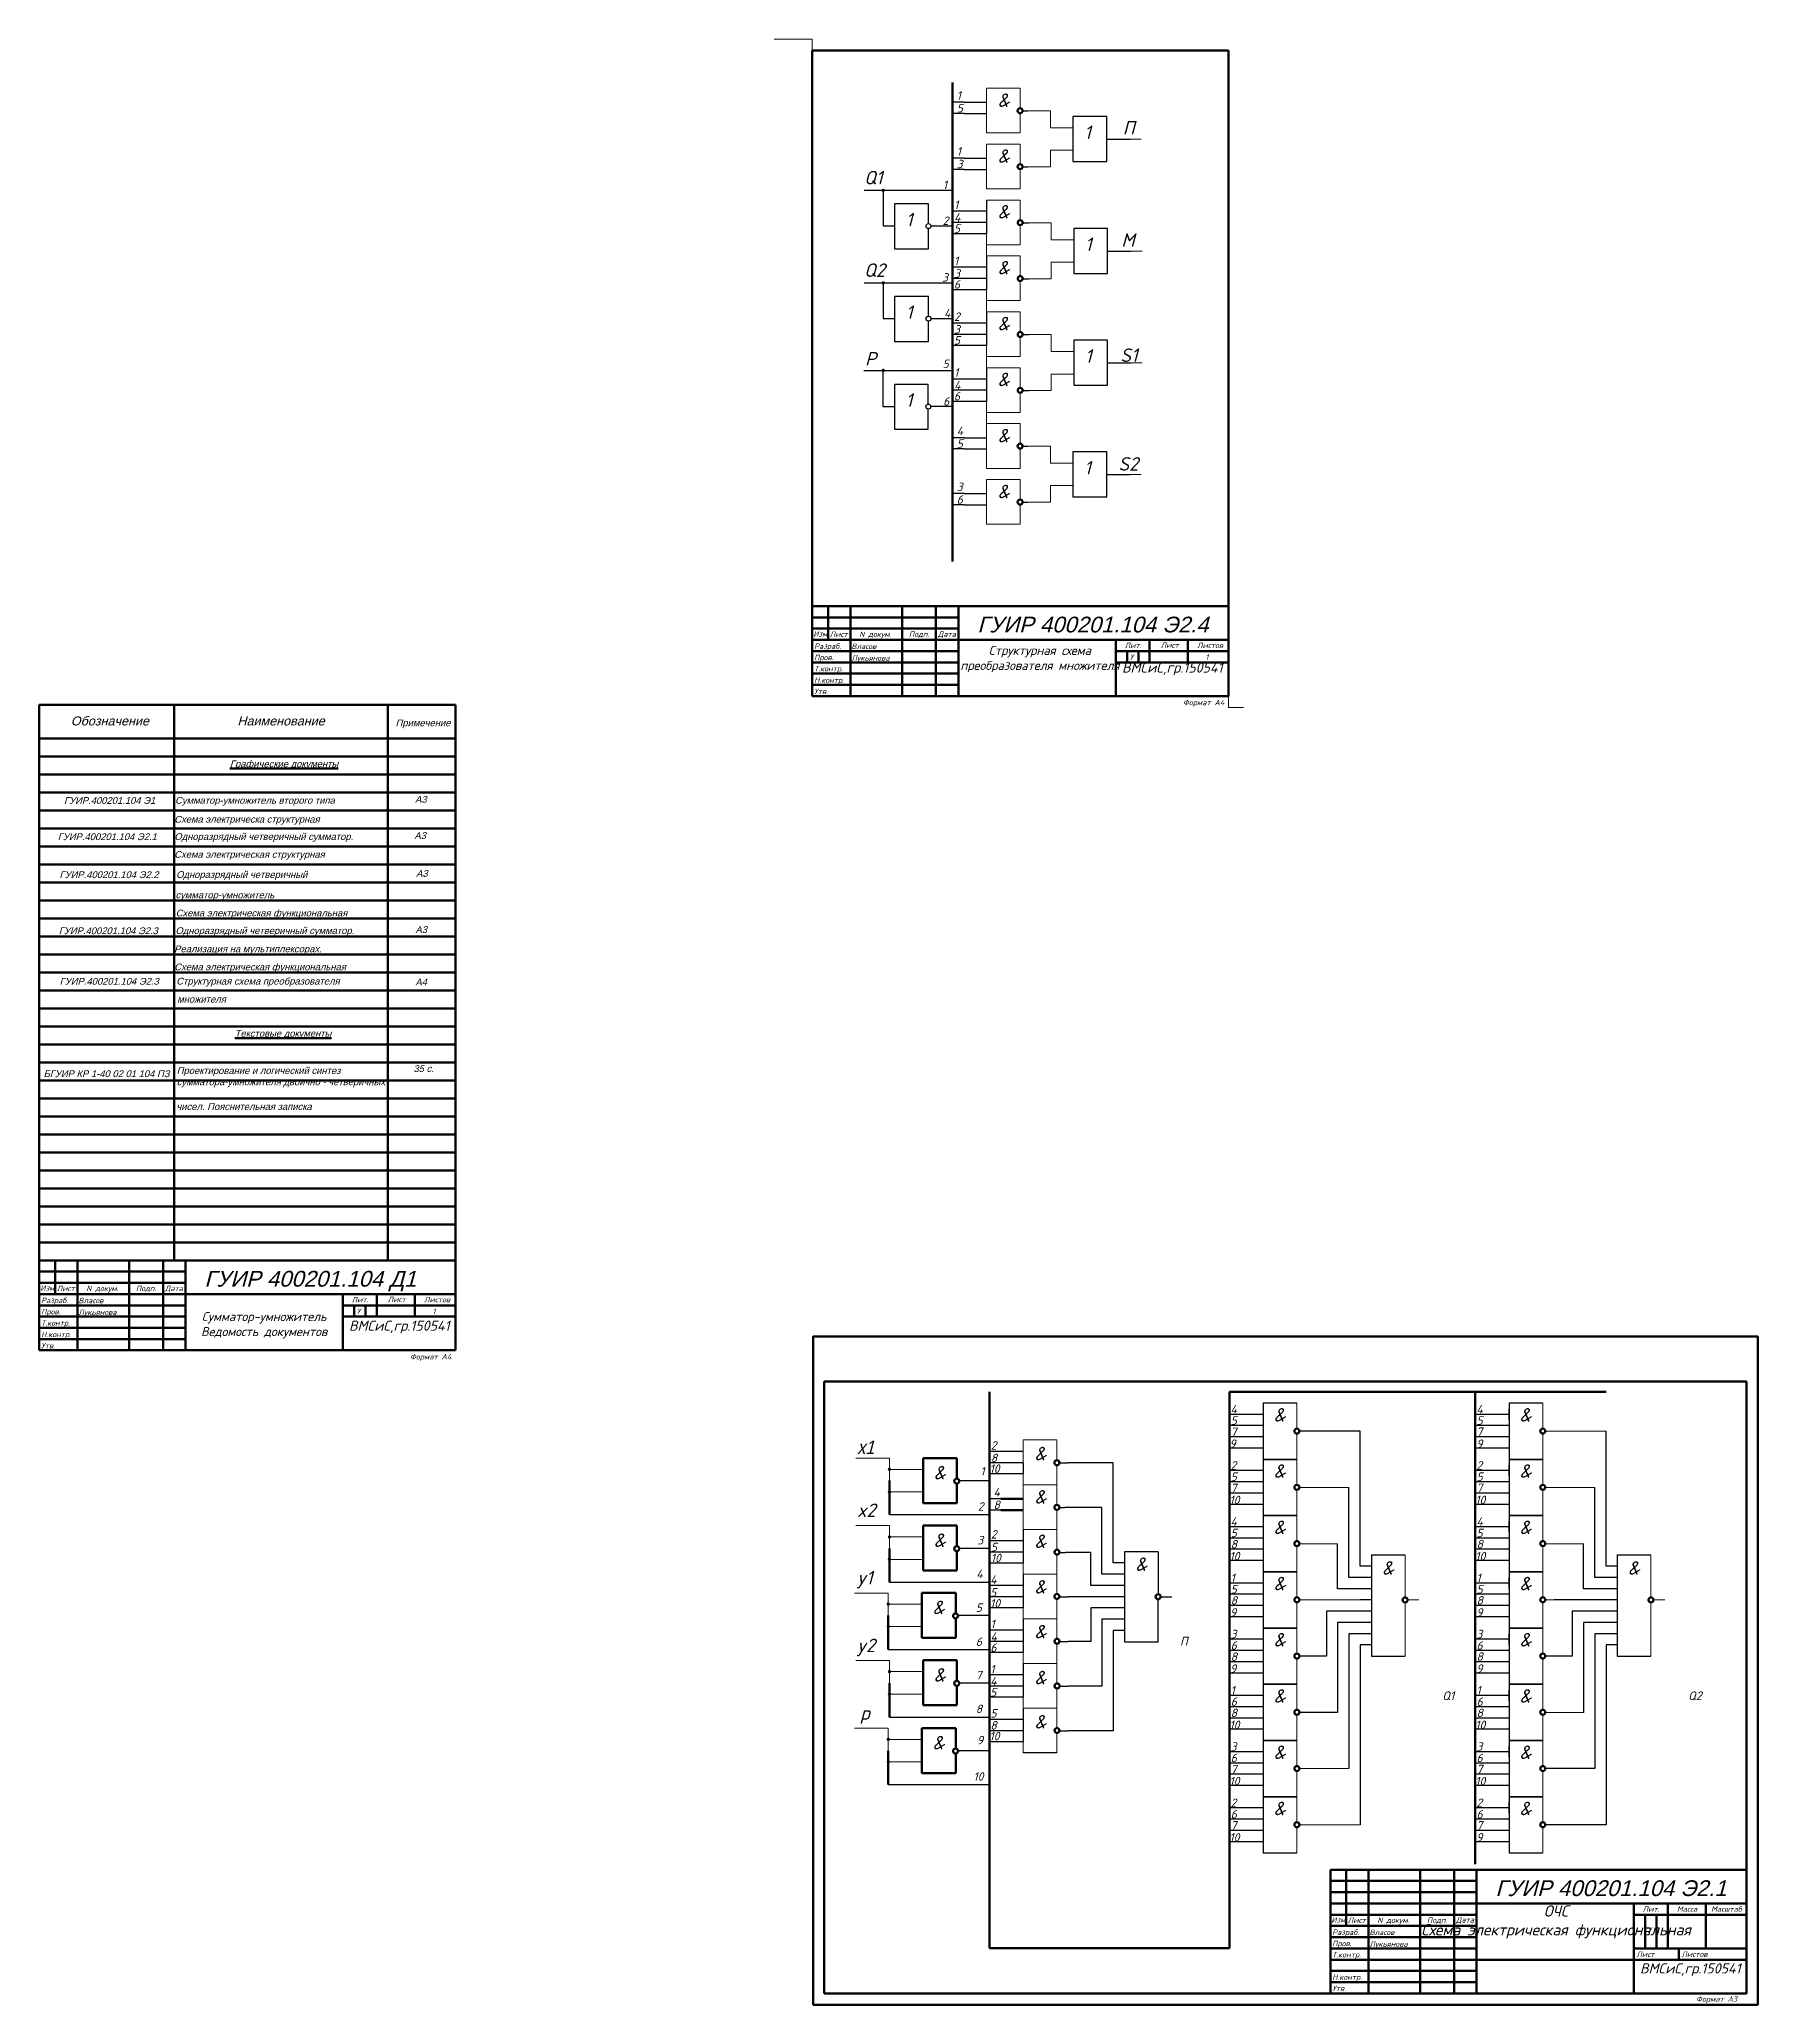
# Model space of a CAD drawing. Header units: millimetres. Extents: x -1147 to 900, y -260 to 949.
# Drawn here: x -1037 to -273, y 75 to 949 of the extents above; entities that cross this region are included whole.
import ezdxf
from ezdxf.enums import TextEntityAlignment as Align

# ---------------------------------------------------------------- set-up
doc = ezdxf.new("R2010")
doc.units = ezdxf.units.MM
doc.header["$LTSCALE"] = 0.5
doc.layers.get('0').update_dxf_attribs({"lineweight": 60})
doc.layers.add('3-размеры', color=6, linetype='Continuous')
doc.styles.get("Standard").update_dxf_attribs({"font": 'isocpeui.ttf', "width": 0.9})
doc.styles.add('ЕСКД_wwcade', font='wwcade.shx', dxfattribs={"width": 0.9, "oblique": 15})
doc.styles.add('чер', font='isocpeur.ttf', dxfattribs={"oblique": 15})

msp = doc.modelspace()

# ---------------------------------------------------------------- texts
at = {"color": 0, "linetype": 'ByBlock', "transparency": 33554551}
for s, height, p in [('5', 3.77, (-628.67, 916.07)), ('1', 3.77, (-628.67, 921.72)), ('&', 6, (-610.48, 918.49)), ('П', 6, (-554.83, 906.26)), ('1', 3.77, (-628.67, 896.86)), ('3', 3.77, (-628.67, 891.22)), ('&', 6, (-610.48, 893.63)), ('Q1', 6, (-669.85, 884.08)), ('1', 3.77, (-634.84, 881.98)), ('1', 3.77, (-629.85, 873.08)), ('&', 6, (-610.48, 868.89)), ('2', 3.77, (-634.9, 866.03)), ('5', 3.77, (-629.91, 862.58)), ('4', 3.77, (-629.85, 867.43)), ('M', 6, (-555.45, 856.3)), ('Q2', 6, (-669.85, 842.93)), ('1', 3.77, (-629.85, 848.22)), ('&', 6, (-610.48, 844.03)), ('3', 3.77, (-635.18, 840.82)), ('3', 3.77, (-629.85, 842.58)), ('6', 3.77, (-629.91, 837.72)), ('4', 3.77, (-634.31, 824.92)), ('2', 3.77, (-629.85, 823.37)), ('3', 3.77, (-629.85, 817.72)), ('&', 6, (-610.48, 819.18)), ('5', 3.77, (-629.91, 812.87)), ('P', 6, (-669.39, 803.54)), ('5', 3.77, (-634.96, 802.4)), ('S1', 6, (-555.93, 805.12)), ('4', 3.77, (-629.85, 792.87)), ('1', 3.77, (-629.85, 798.52)), ('&', 6, (-610.48, 794.33)), ('6', 3.77, (-634.7, 785.73)), ('6', 3.77, (-629.91, 788.02)), ('5', 3.77, (-628.67, 766.95)), ('4', 3.77, (-628.67, 772.6)), ('&', 6, (-610.48, 769.36)), ('S2', 6, (-556.77, 756.79)), ('3', 3.77, (-628.67, 747.74)), ('6', 3.77, (-628.67, 742.09)), ('&', 6, (-610.48, 744.51))]:
    msp.add_text(s, height=height, dxfattribs=at).set_placement(p)
at = {"color": 0, "linetype": 'ByBlock', "lineweight": -2, "transparency": 33554551}
for p in [(-571.99, 904.24), (-571.64, 854.45), (-571.64, 804.75), (-571.99, 755.12)]:
    msp.add_text('1', height=6, dxfattribs=at).set_placement(p)
at = {"color": 0, "lineweight": -2, "transparency": 33554551}
for p in [(-651.27, 865.4), (-651.27, 824.25), (-651.34, 785.16)]:
    msp.add_text('1', height=6, dxfattribs=at).set_placement(p)
at = {"color": 0, "linetype": 'ByBlock', "transparency": 33554551, "style": 'чер', "oblique": 15}
for s, p in [('Изм', (-692.44, 683.02)), ('Лист', (-685.15, 682.88)), ('Разраб.', (-692.07, 677.55)), ('Пров.', (-692.07, 672.55)), ('У', (-551.68, 672.79)), ('Листов', (-521.82, 677.89)), ('1', (-518.07, 672.73)), ('Н.контр.', (-692.07, 662.44)), ('Т.контр.', (-692.07, 667.55)), ('Утв.', (-692.07, 657.44)), ('Формат А4', (-528.05, 652.5)), ('Изм', (-1036.11, 392.16)), ('Лист', (-1028.81, 392.02)), ('Разраб.', (-1035.74, 386.69)), ('Листов', (-865.49, 387.04)), ('Пров.', (-1035.74, 381.69)), ('Т.контр.', (-1035.74, 376.69)), ('У', (-895.35, 381.93)), ('1', (-861.74, 381.87)), ('Утв.', (-1035.74, 366.58)), ('Н.контр.', (-1035.74, 371.58)), ('Формат А4', (-871.72, 361.64))]:
    msp.add_text(s, height=2.4, dxfattribs=at).set_placement(p)
for s, p in [('N докум.', (-664.85, 682.88)), ('Подп.', (-645.41, 682.88)), ('Дата', (-633.02, 682.9)), ('Лит.', (-550.29, 677.87)), ('N докум.', (-1008.52, 392.02)), ('Подп.', (-989.08, 392.02)), ('Дата', (-976.69, 392.04)), ('Лит.', (-893.96, 387.01))]:
    msp.add_text(s, height=2.4, dxfattribs=at).set_placement(p, align=Align.CENTER)
at = {"color": 0, "linetype": 'ByBlock', "lineweight": -2, "transparency": 33554551, "style": 'чер', "oblique": 15}
for s, p in [('Лукьянова', (-675.47, 672.3)), ('Власов', (-675.47, 677.51)), ('Власов', (-1019.14, 386.65)), ('Лукьянова', (-1019.14, 381.45))]:
    msp.add_text(s, height=2.4, dxfattribs=at).set_placement(p)
at = {"color": 0, "linetype": 'ByBlock', "lineweight": 60, "transparency": 33554551, "style": 'чер', "oblique": 15}
for p in [(-537.98, 678.01), (-881.65, 387.15)]:
    msp.add_text('Лист', height=2.4, dxfattribs=at).set_placement(p)
for s, height, p in [('4', 3.77, (-506.92, 337.66)), ('4', 3.77, (-397.61, 337.66)), ('5', 3.77, (-506.86, 332.62)), ('&', 6, (-487.78, 334.01)), ('5', 3.77, (-397.55, 332.62)), ('&', 6, (-378.47, 334.01)), ('2', 3.77, (-613.52, 321.54)), ('9', 3.77, (-507.42, 322.3)), ('7', 3.77, (-506.86, 327.62)), ('9', 3.77, (-397.66, 322.3)), ('7', 3.77, (-397.55, 327.66)), ('10', 3.767, (-614.07, 311.22)), ('8', 3.77, (-613.52, 315.98)), ('&', 6, (-594.12, 316.81)), ('2', 3.77, (-506.92, 312.66)), ('&', 6, (-487.78, 309.01)), ('2', 3.77, (-397.61, 312.66)), ('&', 6, (-378.47, 309.01)), ('1', 3.77, (-618.17, 310.07)), ('5', 3.77, (-506.86, 307.62)), ('7', 3.77, (-506.86, 302.62)), ('5', 3.77, (-397.55, 307.62)), ('7', 3.77, (-397.55, 302.66)), ('x2', 6, (-672.9, 291.6)), ('2', 3.77, (-619.29, 294.41)), ('4', 3.77, (-612.3, 300.79)), ('8', 3.77, (-612.3, 295.14)), ('&', 6, (-594.12, 297.55)), ('10', 3.767, (-507.42, 297.3)), ('10', 3.767, (-398.11, 297.3)), ('4', 3.77, (-506.92, 287.66)), ('&', 6, (-487.78, 284.01)), ('4', 3.77, (-397.61, 287.66)), ('&', 6, (-378.47, 284.01)), ('3', 3.77, (-619.51, 279.41)), ('2', 3.77, (-613.48, 282)), ('5', 3.77, (-613.48, 276.35)), ('&', 6, (-594.12, 277.81)), ('5', 3.77, (-506.86, 282.62)), ('8', 3.77, (-506.86, 277.62)), ('5', 3.77, (-397.55, 282.62)), ('8', 3.77, (-397.55, 277.66)), ('10', 3.767, (-613.54, 271.5)), ('&', 6, (-549.28, 267.62)), ('10', 3.767, (-507.42, 272.3)), ('&', 6, (-439.61, 265.94)), ('10', 3.767, (-398.11, 272.3)), ('&', 6, (-330.29, 265.94)), ('y1', 6, (-673.09, 261.65)), ('4', 3.77, (-619.96, 264.41)), ('4', 3.77, (-613.79, 261.85)), ('&', 6, (-594.12, 257.55)), ('1', 3.77, (-506.92, 262.66)), ('&', 6, (-487.78, 259.01)), ('1', 3.77, (-397.61, 262.66)), ('&', 6, (-378.47, 259.01)), ('5', 3.77, (-613.79, 256.2, 18.41)), ('10', 3.767, (-613.85, 251.35, 18.41)), ('5', 3.77, (-506.86, 257.62)), ('8', 3.77, (-506.86, 252.62)), ('5', 3.77, (-397.55, 257.62)), ('8', 3.77, (-397.55, 252.66)), ('5', 3.77, (-620.18, 249.41)), ('1', 3.77, (-613.66, 242.16)), ('9', 3.77, (-507.15, 247.3)), ('9', 3.77, (-397.66, 247.3)), ('y2', 6, (-673.09, 231.53)), ('6', 3.77, (-620.18, 234.28)), ('4', 3.77, (-613.66, 236.51)), ('&', 6, (-594.12, 237.64)), ('П', 3.91, (-529.42, 234.45, 1324.17)), ('3', 3.77, (-506.92, 237.66)), ('6', 3.77, (-506.86, 232.62)), ('&', 6, (-487.78, 234.01)), ('3', 3.77, (-397.61, 237.66)), ('6', 3.77, (-397.55, 232.62)), ('&', 6, (-378.47, 234.01)), ('6', 3.77, (-613.72, 231.66)), ('8', 3.77, (-506.86, 227.62)), ('8', 3.77, (-397.55, 227.66)), ('7', 3.77, (-620.18, 219.41)), ('4', 3.77, (-613.76, 216.75)), ('1', 3.77, (-613.76, 222.07)), ('&', 6, (-594.12, 217.22)), ('9', 3.77, (-507.15, 222.3)), ('9', 3.77, (-397.66, 222.3)), ('5', 3.77, (-613.82, 211.81)), ('6', 3.77, (-506.86, 207.62)), ('1', 3.77, (-506.92, 212.66)), ('&', 6, (-487.78, 209.01)), ('6', 3.77, (-397.55, 207.62)), ('1', 3.77, (-397.61, 212.66)), ('&', 6, (-378.47, 209.01)), ('p', 6, (-671.6, 201.51)), ('8', 3.77, (-620.18, 204.41)), ('5', 3.77, (-613.66, 202.44)), ('&', 6, (-594.12, 197.55)), ('10', 3.767, (-507.42, 197.3)), ('8', 3.77, (-506.86, 202.62)), ('10', 3.767, (-398.11, 197.3)), ('8', 3.77, (-397.55, 202.66)), ('9', 3.77, (-619.66, 190.55)), ('10', 3.767, (-614.12, 192.33)), ('8', 3.77, (-613.72, 197.08)), ('3', 3.77, (-506.92, 187.66)), ('6', 3.77, (-506.86, 182.62)), ('&', 6, (-487.78, 184.01)), ('3', 3.77, (-397.61, 187.66)), ('6', 3.77, (-397.55, 182.62)), ('&', 6, (-378.47, 184.01)), ('10', 3.767, (-621.23, 174.36)), ('10', 3.767, (-507.42, 172.3)), ('7', 3.77, (-506.86, 177.62)), ('10', 3.767, (-398.11, 172.3)), ('7', 3.77, (-397.55, 177.66)), ('2', 3.77, (-506.92, 162.66)), ('2', 3.77, (-397.61, 162.66)), ('6', 3.77, (-506.86, 157.62)), ('&', 6, (-487.78, 159.01)), ('6', 3.77, (-397.55, 157.62)), ('&', 6, (-378.47, 159.01)), ('10', 3.767, (-507.42, 147.3)), ('7', 3.77, (-506.86, 152.62)), ('9', 3.77, (-397.66, 147.3)), ('7', 3.77, (-397.55, 152.66))]:
    msp.add_text(s, height=height).set_placement(p)
at = {"style": 'ЕСКД_wwcade', "oblique": 15, "width": 0.9}
msp.add_text('x1', height=6, dxfattribs=at).set_placement((-672.96, 319.55))
at = {"transparency": 33554551}
for s, height, p in [('&', 6, (-638.91, 308.3)), ('&', 6, (-638.91, 278.27)), ('&', 6, (-639.43, 248.39)), ('&', 6, (-638.91, 218.39)), ('Q1', 3.911, (-412.8, 210.17, 2648.34)), ('Q2', 3.911, (-303.49, 210.17, 2648.34)), ('&', 6, (-639.43, 188.27))]:
    msp.add_text(s, height=height, dxfattribs=at).set_placement(p)
at = {"style": 'чер', "oblique": 15}
for s, p in [('Изм', (-462.11, 111.29)), ('Разраб.', (-461.74, 105.82)), ('Лист', (-454.82, 111.14)), ('У', (-321.35, 106.86)), ('Пров.', (-461.74, 100.82)), ('Т.контр.', (-461.74, 95.82)), ('Листов', (-306.47, 96.02)), ('Н.контр.', (-461.74, 85.82)), ('Утв.', (-461.74, 80.82)), ('Формат А3', (-299.93, 76.09))]:
    msp.add_text(s, height=2.4, dxfattribs=at).set_placement(p)
for s, p in [('Дата', (-402.69, 111.29)), ('Лит.', (-319.96, 116.09)), ('Масса', (-303.96, 116.09)), ('Масштаб', (-286.46, 116.09)), ('N докум.', (-434.52, 111.14)), ('Подп.', (-415.08, 111.14))]:
    msp.add_text(s, height=2.4, dxfattribs=at).set_placement(p, align=Align.CENTER)
at = {"lineweight": -2, "style": 'чер', "oblique": 15}
for s, p in [('Власов', (-445.14, 105.78)), ('Лукьянова', (-445.14, 100.57))]:
    msp.add_text(s, height=2.4, dxfattribs=at).set_placement(p)
at = {"lineweight": 60, "style": 'чер', "oblique": 15}
msp.add_text('Лист', height=2.4, dxfattribs=at).set_placement((-326.47, 96.02))
at = {"color": 0, "linetype": 'ByBlock', "transparency": 33554551, "attachment_point": 1, "style": 'чер'}
for s, insert, char_height, width in [('\\pxt10;{\\fArial|b0|i0|c204|p34;ГУИР 400201.104 Э2.4}', (-619.47, 691.86), 7, 118.3742), ('\\pxqc,t10;{\\H0.8x;Структурная схема преобразователя множителя}', (-628.35, 678.86), 5, 73.3234), ('\\pxqc,t10;{\\fArial|b0|i0|c204|p0;Обозначение}', (-1042.46, 647.51), 4, 74.5966), ('\\pxqc,t10;{\\fArial|b0|i0|c204|p0;Наименование}', (-966.36, 647.51, -182.45), 4, 74.5966), ('\\pxqc,t10;{\\fArial|b0|i0|c204|p0;Примечение}', (-882.41, 646.15), 3, 32.9419), ('\\pxqc,t10;{\\fArial|b0|i0|c204|p0;\\LГрафические документы}', (-970.11, 627.93, -23.6), 3, 84.7912), ('\\pxqc,t10;{\\fArial|b0|i0|c204|p0;ГУИР.400201.104 Э1}', (-1042.59, 611.64), 3, 74.5966), ('\\pxql,t10;{\\fArial|b0|i0|c204|p0;\\H0.75x;Сумматор-умножитель второго типа\\H1.33333x;\\P }', (-976.17, 611.7), 4, 98.0705), ('\\pxqc,t10;{\\fArial|b0|i0|c204|p0;А3}', (-904.19, 612.17), 3, 74.5966), ('{\\fArial|b0|i0|c204|p0;Схема электрическа структурная }', (-976.55, 603.29), 3, 98.0705), ('\\pxqc,t10;{\\fArial|b0|i0|c204|p0;ГУИР.400201.104 Э2.1}', (-1043.62, 595.53), 3, 74.5966), ('\\pxql,t10;{\\fArial|b0|i0|c204|p0;Одноразрядный четверичный сумматор. \\P\\P }', (-976.49, 595.59), 3, 98.0705), ('\\pxqc,t10;{\\fArial|b0|i0|c204|p0;А3}', (-904.51, 596.05), 3, 74.5966), ('\\pxql,t10;{\\fArial|b0|i0|c204|p0;Схема электрическая структурная\\P }', (-976.55, 587.68), 3, 98.0705), ('\\pxqc,t10;{\\fArial|b0|i0|c204|p0;ГУИР.400201.104 Э2.2}', (-1042.84, 578.65), 3, 74.5966), ('{\\fArial|b0|i0|c204|p0;\\H0.75x;Одноразрядный четверичный \\H1.33333x; }', (-975.71, 578.71), 4, 98.0705), ('\\pxqc,t10;{\\fArial|b0|i0|c204|p0;А3}', (-903.73, 579.18), 3, 74.5966), ('{\\fArial|b0|i0|c204|p0;\\H0.75x;сумматор-умножитель}', (-976.01, 569.64), 4, 98.0705), ('{\\fArial|b0|i0|c204|p0;\\H0.75x;Схема электрическая функциональная}', (-975.91, 561.62), 4, 98.0705), ('\\pxqc,t10;{\\fArial|b0|i0|c204|p0;ГУИР.400201.104 Э2.3}', (-1043.14, 553.72), 3, 74.5966), ('\\pxql,t10;{\\fArial|b0|i0|c204|p0;\\H0.75x;Одноразрядный четверичный сумматор.\\H1.33333x;\\P }', (-976.01, 553.78), 4, 98.0705), ('\\pxqc,t10;{\\fArial|b0|i0|c204|p0;А3}', (-904.03, 554.25), 3, 74.5966), ('{\\fArial|b0|i0|c204|p0;\\H0.75x;Реализация на мультиплексорах.}', (-976.55, 545.64, -39.34), 4, 98.0705), ('{\\fArial|b0|i0|c204|p0;\\H0.75x;Схема электрическая функциональная}', (-976.55, 537.64), 4, 98.0705), ('\\pxqc,t10;{\\fArial|b0|i0|c204|p0;ГУИР.400201.104 Э2.3}', (-1042.76, 531.25), 3, 74.5966), ('\\pxql,t10;{\\fArial|b0|i0|c204|p0;\\H0.75x;Структурная схема преобразователя \\P\\H1.33333x; }', (-975.64, 531.31), 4, 98.0705), ('\\pxqc,t10;{\\fArial|b0|i0|c204|p0;А4}', (-904.06, 530.99), 3, 74.5966), ('\\pxql,t10;{\\fArial|b0|i0|c204|p0;\\H0.75x;множителя \\P\\H1.33333x; }', (-975.24, 523.28), 4, 98.0705), ('\\pxqc,t10;{\\fArial|b0|i0|c204|p0;\\LТекстовые документы}', (-970.57, 508.1, -23.6), 3, 84.7912), ('\\pxqc,t10;{\\fArial|b0|i0|c204|p0;БГУИР КР 1-40 02 01 104 ПЗ}', (-1043.96, 490.16), 3, 74.5966), ('\\pxql,t10;{\\fArial|b0|i0|c204|p0;\\H0.75x;Проектирование и логический синтез сумматора-умножителя двоично - четверичных \\H1.33333x;  }', (-975.45, 491.56, -178.82), 4, 98.0705), ('\\pxqc,t10;{\\fArial|b0|i0|c204|p0;35 с.}', (-902.97, 492.44), 3, 74.5966), ('\\pxql,t10;{\\fArial|b0|i0|c204|p0; чисел. Пояснительная записка}', (-976.79, 475.56), 3, 98.0705), ('\\pxt10;{\\fArial|b0|i0|c204|p34;ГУИР 400201.104 Д1}', (-963.14, 401.01), 7, 118.3742), ('\\pxqc,t10;{\\H0.8x;Сумматор-умножитель\\PВедомость документов}', (-973.89, 382.7), 5, 74.5966)]:
    msp.add_mtext(s, dxfattribs=dict(at, insert=insert, char_height=char_height, width=width))
at = {"color": 0, "linetype": 'ByBlock', "lineweight": -2, "transparency": 33554551, "char_height": 8, "width": 44.8152, "attachment_point": 1, "style": 'чер'}
for insert in [(-555.19, 671.5), (-898.86, 378.89)]:
    msp.add_mtext('\\pxt4;{\\H0.5625x;ВМСиС,гр.150541} ', dxfattribs=dict(at, insert=insert))
at = {"transparency": 33554551, "width": 118.3742, "attachment_point": 1, "style": 'чер'}
for s, insert, char_height in [('\\pxt10;{\\fArial|b0|i0|c204|p34;ГУИР 400201.104 Э2.1}', (-389.14, 130.08), 7), ('\\pxqc,t10;ОЧС \\PСхема электрическая функциональная', (-421.39, 118.94), 5)]:
    msp.add_mtext(s, dxfattribs=dict(at, insert=insert, char_height=char_height))
at = {"lineweight": -2, "insert": (-324.86, 93.16), "char_height": 8, "width": 44.8152, "attachment_point": 1, "style": 'чер'}
msp.add_mtext('\\pxt4;{\\H0.5625x;ВМСиС,гр.150541} ', dxfattribs=at)

# ---------------------------------------------------------------- hatches: boundary and pattern name
at = {"lineweight": 30, "transparency": 33554551}
h = msp.add_hatch(color=0, dxfattribs=at)
edge = h.paths.add_edge_path()
edge.add_arc((-661.34, 881.4), 0.773, 0, 360)
h = msp.add_hatch(color=0, dxfattribs=at)
edge = h.paths.add_edge_path()
edge.add_arc((-661.34, 840.25), 0.773, 0, 360)
h = msp.add_hatch(color=0, dxfattribs=at)
edge = h.paths.add_edge_path()
edge.add_arc((-661.32, 801.38), 0.773, 0, 360)
at = {"lineweight": 20, "transparency": 33554551}
h = msp.add_hatch(color=256, dxfattribs=at)
edge = h.paths.add_edge_path()
edge.add_arc((-658.56, 312.78), 0.773, 0, 360)
at = {"lineweight": 20}
h = msp.add_hatch(color=256, dxfattribs=at)
edge = h.paths.add_edge_path()
edge.add_arc((-658.56, 302.69), 0.773, 0, 360)
at = {"lineweight": 20, "transparency": 33554551}
h = msp.add_hatch(color=256, dxfattribs=at)
edge = h.paths.add_edge_path()
edge.add_arc((-658.56, 282.76), 0.773, 0, 360)
h = msp.add_hatch(color=256, dxfattribs=at)
edge = h.paths.add_edge_path()
edge.add_arc((-658.56, 272.78), 0.773, 0, 360)
h = msp.add_hatch(color=256, dxfattribs=at)
edge = h.paths.add_edge_path()
edge.add_arc((-659.09, 252.88), 0.773, 0, 360)
h = msp.add_hatch(color=256, dxfattribs=at)
edge = h.paths.add_edge_path()
edge.add_arc((-659.09, 242.91), 0.773, 0, 360)
h = msp.add_hatch(color=256, dxfattribs=at)
edge = h.paths.add_edge_path()
edge.add_arc((-658.56, 222.88), 0.773, 0, 360)
h = msp.add_hatch(color=256, dxfattribs=at)
edge = h.paths.add_edge_path()
edge.add_arc((-658.56, 212.91), 0.773, 0, 360)
h = msp.add_hatch(color=256, dxfattribs=at)
edge = h.paths.add_edge_path()
edge.add_arc((-659.09, 192.76), 0.773, 0, 360)
h = msp.add_hatch(color=256, dxfattribs=at)
edge = h.paths.add_edge_path()
edge.add_arc((-659.09, 182.78), 0.773, 0, 360)

# ---------------------------------------------------------------- linework, layer by layer
at = {"color": 0, "linetype": 'ByBlock', "lineweight": 60, "transparency": 33554551}
for p, q in [((-692.88, 943.56), (-632.88, 943.56)), ((-692.88, 943.56), (-692.88, 928.56)), ((-692.88, 943.56), (-692.88, 928.56)), ((-632.88, 943.56), (-537.88, 943.56)), ((-537.88, 943.56), (-507.88, 943.56)), ((-507.88, 943.56), (-507.88, 696.56)), ((-692.88, 928.56), (-692.88, 920.56)), ((-630.48, 929.38), (-630.47, 760.49)), ((-692.88, 920.56), (-692.88, 696.56)), ((-630.47, 760.49), (-630.47, 716.37)), ((-692.88, 696.56), (-507.88, 696.56)), ((-692.88, 696.56), (-692.88, 656.56)), ((-692.88, 691.56), (-627.88, 691.56)), ((-685.88, 681.56), (-685.88, 696.56)), ((-675.88, 696.56), (-675.88, 656.56)), ((-652.88, 656.56), (-652.88, 696.56)), ((-637.88, 696.56), (-637.88, 656.56)), ((-627.88, 656.56), (-627.88, 696.56)), ((-507.88, 696.56), (-507.88, 656.56)), ((-627.88, 686.56), (-692.88, 686.56)), ((-692.88, 681.56), (-627.88, 681.56)), ((-507.88, 681.56), (-627.88, 681.56)), ((-557.88, 681.56), (-557.88, 656.56)), ((-542.88, 681.56), (-542.88, 671.56)), ((-525.88, 671.56), (-525.88, 681.56)), ((-627.88, 676.56), (-692.88, 676.56)), ((-557.88, 676.56), (-507.88, 676.56)), ((-552.88, 671.56), (-552.88, 676.56)), ((-547.88, 676.56), (-547.88, 671.56)), ((-692.88, 671.56), (-627.88, 671.56)), ((-627.88, 666.56), (-692.88, 666.56)), ((-542.88, 671.56), (-557.88, 671.56)), ((-542.88, 671.56), (-507.88, 671.56)), ((-692.88, 661.56), (-627.88, 661.56)), ((-627.88, 656.56), (-692.88, 656.56)), ((-627.88, 656.56), (-507.88, 656.56)), ((-1036.55, 652.7), (-976.55, 652.7)), ((-1036.55, 652.7), (-1036.55, 637.7)), ((-1036.55, 652.7), (-1036.55, 637.7)), ((-976.55, 652.7), (-976.55, 629.7)), ((-976.55, 652.7), (-881.55, 652.7)), ((-881.55, 652.7), (-881.55, 405.7)), ((-881.55, 652.7), (-851.55, 652.7)), ((-851.55, 652.7), (-851.55, 405.7)), ((-1036.55, 637.7), (-1036.55, 629.7)), ((-1036.55, 637.7), (-851.55, 637.7)), ((-1036.55, 629.7), (-1036.55, 405.7)), ((-851.55, 629.7), (-1036.55, 629.7)), ((-976.55, 629.7), (-976.55, 405.7)), ((-851.55, 621.7), (-1036.55, 621.7)), ((-851.55, 613.7), (-1036.55, 613.7)), ((-851.55, 605.7), (-1036.55, 605.7)), ((-851.55, 597.7), (-1036.55, 597.7)), ((-851.55, 589.7), (-1036.55, 589.7)), ((-851.55, 581.7), (-1036.55, 581.7)), ((-851.55, 573.7), (-1036.55, 573.7)), ((-851.55, 565.7), (-1036.55, 565.7)), ((-851.55, 557.7), (-1036.55, 557.7)), ((-851.55, 549.7), (-1036.55, 549.7)), ((-851.55, 541.7), (-1036.55, 541.7)), ((-851.55, 533.7), (-1036.55, 533.7)), ((-851.55, 525.7), (-1036.55, 525.7)), ((-851.55, 517.7), (-1036.55, 517.7)), ((-851.55, 509.7), (-1036.55, 509.7)), ((-851.55, 501.7), (-1036.55, 501.7)), ((-851.55, 493.7), (-1036.55, 493.7)), ((-851.55, 485.7), (-1036.55, 485.7)), ((-851.55, 477.7), (-1036.55, 477.7)), ((-851.55, 469.7), (-1036.55, 469.7)), ((-851.55, 461.7), (-1036.55, 461.7)), ((-851.55, 453.7), (-1036.55, 453.7)), ((-851.55, 445.7), (-1036.55, 445.7)), ((-851.55, 437.7), (-1036.55, 437.7)), ((-851.55, 429.7), (-1036.55, 429.7)), ((-851.55, 421.7), (-1036.55, 421.7)), ((-851.55, 413.7), (-1036.55, 413.7)), ((-1036.55, 405.7), (-851.55, 405.7)), ((-1036.55, 405.7), (-1036.55, 365.7)), ((-1029.55, 390.7), (-1029.55, 405.7)), ((-1019.55, 405.7), (-1019.55, 365.7)), ((-996.55, 365.7), (-996.55, 405.7)), ((-981.55, 405.7), (-981.55, 365.7)), ((-971.55, 365.7), (-971.55, 405.7)), ((-851.55, 405.7), (-851.55, 365.7)), ((-1036.55, 400.7), (-971.55, 400.7)), ((-971.55, 395.7), (-1036.55, 395.7)), ((-1036.55, 390.7), (-971.55, 390.7)), ((-971.55, 385.7), (-1036.55, 385.7)), ((-851.55, 390.7), (-971.55, 390.7)), ((-901.55, 390.7), (-901.55, 365.7)), ((-901.55, 385.7), (-851.55, 385.7)), ((-896.55, 380.7), (-896.55, 385.7)), ((-891.55, 385.7), (-891.55, 380.7)), ((-886.55, 390.7), (-886.55, 380.7)), ((-869.55, 380.7), (-869.55, 390.7)), ((-1036.55, 380.7), (-971.55, 380.7)), ((-886.55, 380.7), (-901.55, 380.7)), ((-886.55, 380.7), (-851.55, 380.7)), ((-971.55, 375.7), (-1036.55, 375.7)), ((-1036.55, 370.7), (-971.55, 370.7)), ((-971.55, 365.7), (-1036.55, 365.7)), ((-971.55, 365.7), (-851.55, 365.7))]:
    msp.add_line(p, q, dxfattribs=at)
at = {"color": 0, "linetype": 'ByBlock', "lineweight": 20, "transparency": 33554551}
for p, q in [((-615.48, 926.8), (-600.48, 926.8)), ((-615.48, 926.8), (-615.48, 906.95)), ((-600.48, 926.8), (-600.47, 917.92)), ((-507.88, 928.56), (-507.88, 920.56)), ((-600.48, 906.95), (-600.48, 915.69)), ((-596.99, 916.74), (-586.99, 916.74)), ((-586.99, 916.74), (-586.99, 909.24)), ((-576.99, 909.24), (-586.99, 909.24)), ((-576.99, 914.24), (-576.99, 909.24)), ((-576.99, 909.24), (-576.99, 899.24)), ((-615.48, 906.95), (-600.48, 906.95)), ((-615.48, 906.95), (-600.48, 906.95)), ((-615.48, 901.95), (-615.48, 882.09)), ((-600.48, 901.95), (-615.48, 901.95)), ((-600.48, 901.95), (-600.47, 893.07)), ((-551.61, 904.15), (-546.61, 904.15)), ((-596.99, 891.89), (-586.99, 891.89)), ((-581.99, 899.24), (-586.99, 899.24)), ((-586.99, 891.89), (-586.99, 899.24)), ((-576.99, 899.24), (-581.99, 899.24)), ((-600.48, 882.09), (-600.48, 890.84)), ((-600.48, 882.09), (-615.48, 882.09)), ((-615.48, 877.09), (-600.48, 877.09)), ((-600.48, 877.09), (-600.48, 868.16)), ((-600.48, 857.24), (-600.48, 865.93)), ((-596.64, 866.95), (-586.64, 866.95)), ((-586.64, 866.95), (-586.64, 859.45)), ((-615.48, 857.24), (-615.48, 862.09)), ((-600.48, 857.24), (-615.48, 857.24)), ((-615.48, 857.24), (-615.48, 852.24)), ((-576.64, 859.45), (-586.64, 859.45)), ((-576.64, 864.45), (-576.64, 859.45)), ((-576.64, 859.45), (-576.64, 849.45)), ((-615.48, 852.24), (-600.48, 852.24)), ((-600.48, 852.24), (-600.48, 843.31)), ((-581.64, 849.45), (-586.64, 849.45)), ((-586.64, 842.1), (-586.64, 849.45)), ((-576.64, 849.45), (-581.64, 849.45)), ((-551.25, 854.36), (-546.25, 854.36)), ((-600.48, 832.38), (-600.48, 841.08)), ((-596.64, 842.1), (-586.64, 842.1)), ((-615.48, 832.38), (-615.48, 837.24)), ((-600.48, 832.38), (-615.48, 832.38)), ((-615.48, 832.38), (-615.48, 827.38)), ((-615.48, 827.38), (-600.48, 827.38)), ((-600.48, 827.38), (-600.48, 818.45)), ((-600.48, 807.53), (-600.48, 816.23)), ((-596.64, 817.25), (-586.64, 817.25)), ((-586.64, 817.25), (-586.64, 809.75)), ((-576.64, 814.75), (-576.64, 809.75)), ((-615.48, 807.53), (-615.48, 812.38)), ((-600.48, 807.53), (-615.48, 807.53)), ((-615.48, 807.53), (-615.48, 802.53)), ((-576.64, 809.75), (-586.64, 809.75)), ((-576.64, 809.75), (-576.64, 799.75)), ((-551.25, 804.66), (-546.25, 804.66)), ((-615.48, 802.53), (-600.48, 802.53)), ((-600.48, 802.53), (-600.48, 793.6)), ((-581.64, 799.75), (-586.64, 799.75)), ((-586.64, 792.39), (-586.64, 799.75)), ((-576.64, 799.75), (-581.64, 799.75)), ((-615.48, 782.68), (-615.48, 787.53)), ((-600.48, 782.68), (-600.48, 791.37)), ((-596.64, 792.39), (-586.64, 792.39)), ((-600.48, 782.68), (-615.48, 782.68)), ((-615.48, 782.68), (-615.48, 777.68)), ((-615.48, 777.68), (-600.48, 777.68)), ((-615.48, 777.68), (-615.48, 757.82)), ((-600.48, 777.68), (-600.47, 768.8)), ((-600.48, 757.82), (-600.48, 766.57)), ((-596.99, 767.62), (-586.99, 767.62)), ((-586.99, 767.62), (-586.99, 760.12)), ((-576.99, 765.12), (-576.99, 760.12)), ((-615.48, 757.82), (-600.48, 757.82)), ((-615.48, 757.82), (-600.48, 757.82)), ((-615.48, 752.82), (-615.48, 732.97)), ((-600.48, 752.82), (-615.48, 752.82)), ((-600.48, 752.82), (-600.47, 743.95)), ((-576.99, 760.12), (-586.99, 760.12)), ((-576.99, 760.12), (-576.99, 750.12)), ((-551.61, 755.03), (-546.61, 755.03)), ((-596.99, 742.76), (-586.99, 742.76)), ((-581.99, 750.12), (-586.99, 750.12)), ((-586.99, 742.76), (-586.99, 750.12)), ((-576.99, 750.12), (-581.99, 750.12)), ((-600.48, 732.97), (-600.48, 741.72)), ((-600.48, 732.97), (-615.48, 732.97)), ((-692.88, 696.56), (-507.88, 696.56)), ((-542.88, 681.56), (-542.88, 671.56)), ((-851.55, 637.7), (-851.55, 629.7)), ((-1036.55, 405.7), (-851.55, 405.7)), ((-886.55, 390.7), (-886.55, 380.7))]:
    msp.add_line(p, q, dxfattribs=at)
at = {"color": 0, "linetype": 'ByBlock', "lineweight": -2, "transparency": 33554551}
for p, q in [((-625.41, 920.54), (-630.48, 920.54)), ((-625.41, 920.54), (-615.54, 920.54)), ((-625.41, 915.54), (-630.48, 915.54)), ((-625.41, 915.54), (-615.54, 915.54)), ((-599.36, 916.74), (-596.99, 916.74)), ((-561.99, 904.15), (-551.61, 904.15)), ((-625.41, 895.69), (-630.48, 895.69)), ((-625.41, 895.69), (-615.54, 895.69)), ((-599.36, 891.89), (-596.99, 891.89)), ((-625.41, 890.69), (-630.48, 890.69)), ((-625.41, 890.69), (-615.54, 890.69)), ((-669.85, 881.48), (-630.48, 881.48)), ((-641.27, 875.4), (-656.27, 875.4)), ((-641.27, 866.63), (-641.27, 875.4)), ((-615.48, 877.09), (-615.48, 872.09)), ((-630.47, 865.51), (-640.1, 865.51)), ((-625.41, 872.09), (-630.48, 872.09)), ((-625.41, 867.09), (-630.48, 867.09)), ((-615.48, 872.09), (-625.41, 872.09)), ((-615.48, 867.09), (-625.41, 867.09)), ((-615.48, 872.09), (-615.48, 867.09)), ((-615.48, 872.09), (-615.48, 867.09)), ((-615.48, 867.09), (-615.48, 862.09)), ((-599.33, 866.95), (-596.64, 866.95)), ((-641.27, 855.4), (-641.27, 864.4)), ((-625.41, 862.09), (-630.48, 862.09)), ((-615.48, 862.09), (-625.41, 862.09)), ((-656.27, 855.4), (-641.27, 855.4)), ((-615.48, 852.24), (-615.48, 847.24)), ((-561.64, 854.36), (-551.25, 854.36)), ((-669.85, 840.34), (-630.49, 840.34)), ((-625.41, 847.24), (-630.48, 847.24)), ((-625.41, 842.24), (-630.48, 842.24)), ((-615.48, 847.24), (-625.41, 847.24)), ((-615.48, 842.24), (-625.41, 842.24)), ((-615.48, 847.24), (-615.48, 842.24)), ((-615.48, 847.24), (-615.48, 842.24)), ((-615.48, 842.24), (-615.48, 837.24)), ((-599.33, 842.1), (-596.64, 842.1)), ((-641.27, 834.25), (-656.27, 834.25)), ((-641.27, 825.48), (-641.27, 834.25)), ((-625.41, 837.24), (-630.48, 837.24)), ((-615.48, 837.24), (-625.41, 837.24)), ((-641.27, 814.25), (-641.27, 823.25)), ((-630.48, 824.36), (-640.1, 824.36)), ((-625.41, 822.38), (-630.48, 822.38)), ((-615.48, 822.38), (-625.41, 822.38)), ((-615.48, 827.38), (-615.48, 822.38)), ((-615.48, 822.38), (-615.48, 817.38)), ((-615.48, 822.38), (-615.48, 817.38)), ((-656.27, 814.25), (-641.27, 814.25)), ((-625.41, 817.38), (-630.48, 817.38)), ((-615.48, 817.38), (-625.41, 817.38)), ((-615.48, 817.38), (-615.48, 812.38)), ((-599.33, 817.25), (-596.64, 817.25)), ((-625.41, 812.38), (-630.48, 812.38)), ((-615.48, 812.38), (-625.41, 812.38)), ((-561.64, 804.66), (-551.25, 804.66)), ((-669.92, 801.37), (-630.55, 801.37)), ((-641.34, 795.16), (-656.34, 795.16)), ((-641.34, 786.38), (-641.34, 795.16)), ((-625.41, 797.53), (-630.48, 797.53)), ((-615.48, 797.53), (-625.41, 797.53)), ((-615.48, 802.53), (-615.48, 797.53)), ((-615.48, 797.53), (-615.48, 792.53)), ((-615.48, 797.53), (-615.48, 792.53)), ((-625.41, 792.53), (-630.48, 792.53)), ((-625.41, 787.53), (-630.48, 787.53)), ((-615.48, 792.53), (-625.41, 792.53)), ((-615.48, 787.53), (-625.41, 787.53)), ((-615.48, 792.53), (-615.48, 787.53)), ((-599.33, 792.39), (-596.64, 792.39)), ((-641.34, 775.16), (-641.34, 784.16)), ((-630.55, 785.27), (-640.17, 785.27)), ((-656.34, 775.16), (-641.34, 775.16)), ((-625.41, 771.42), (-630.48, 771.42)), ((-625.41, 771.42), (-615.54, 771.42)), ((-625.41, 766.42), (-630.48, 766.42)), ((-625.41, 766.42), (-615.54, 766.42)), ((-599.36, 767.62), (-596.99, 767.62)), ((-561.99, 755.03), (-551.61, 755.03)), ((-625.41, 746.56), (-630.48, 746.56)), ((-625.41, 746.56), (-615.54, 746.56)), ((-599.36, 742.76), (-596.99, 742.76)), ((-625.41, 741.56), (-630.48, 741.56)), ((-625.41, 741.56), (-615.54, 741.56))]:
    msp.add_line(p, q, dxfattribs=at)
at = {"color": 0, "lineweight": -2, "transparency": 33554551}
for p, q in [((-661.37, 881.48), (-661.37, 865.6)), ((-656.27, 875.4), (-656.27, 865.4)), ((-661.37, 865.6), (-656.27, 865.6)), ((-656.27, 865.4), (-656.27, 855.4)), ((-661.37, 840.34), (-661.37, 824.45)), ((-656.27, 834.25), (-656.27, 824.25)), ((-661.37, 824.45), (-656.27, 824.45)), ((-656.27, 824.25), (-656.27, 814.25)), ((-661.44, 801.24), (-661.44, 785.35)), ((-656.34, 795.16), (-656.34, 785.16)), ((-661.44, 785.35), (-656.34, 785.35)), ((-656.34, 785.16), (-656.34, 775.16))]:
    msp.add_line(p, q, dxfattribs=at)
at = {"lineweight": 60, "transparency": 33554551}
for p, q in [((-614.12, 345.22), (-614.12, 347.23)), ((-492.27, 347.23), (-507.44, 347.23))]:
    msp.add_line(p, q, dxfattribs=at)
at = {"lineweight": 60}
for p, q in [((-614.12, 337.78), (-614.12, 345.22)), ((-507.42, 147.23), (-507.44, 347.23)), ((-492.27, 347.23), (-339.99, 347.23)), ((-492.27, 347.23), (-473.98, 347.23)), ((-398.11, 147.23), (-398.13, 347.23)), ((-614.12, 337.78), (-614.12, 150.93)), ((-614.12, 150.93), (-614.12, 99.93)), ((-507.41, 99.93), (-507.41, 147.23)), ((-398.11, 147.23), (-398.11, 137.23)), ((-462.55, 134.78), (-277.55, 134.78)), ((-462.55, 134.78), (-462.55, 79.78)), ((-455.55, 109.78), (-455.55, 134.78)), ((-445.55, 134.78), (-445.55, 79.78)), ((-422.55, 79.78), (-422.55, 134.78)), ((-407.55, 134.78), (-407.55, 79.78)), ((-397.55, 79.78), (-397.55, 134.78)), ((-462.55, 129.78), (-397.55, 129.78)), ((-397.55, 124.78), (-462.55, 124.78)), ((-462.55, 119.78), (-397.55, 119.78)), ((-397.55, 114.78), (-462.55, 114.78)), ((-277.55, 119.78), (-397.55, 119.78)), ((-327.55, 119.78), (-327.55, 79.78)), ((-327.55, 114.78), (-277.55, 114.78)), ((-322.55, 99.78), (-322.55, 114.78)), ((-317.55, 114.78), (-317.55, 99.78)), ((-312.55, 119.78), (-312.55, 99.78)), ((-295.55, 99.78), (-295.55, 119.78)), ((-462.55, 109.78), (-397.55, 109.78)), ((-614.12, 99.93), (-512.41, 99.93)), ((-512.41, 99.93), (-507.41, 99.93)), ((-397.55, 104.78), (-462.55, 104.78)), ((-462.55, 99.78), (-397.55, 99.78)), ((-277.55, 99.78), (-327.55, 99.78)), ((-307.55, 94.78), (-307.55, 99.78)), ((-397.55, 94.78), (-462.55, 94.78)), ((-462.55, 89.78), (-397.55, 89.78)), ((-397.55, 94.78), (-277.55, 94.78)), ((-397.55, 84.78), (-462.55, 84.78)), ((-277.55, 79.78), (-462.55, 79.78))]:
    msp.add_line(p, q, dxfattribs=at)
at = {"lineweight": -2}
for p, q in [((-492.39, 342.23), (-492.44, 337.23)), ((-492.39, 342.23), (-492.39, 317.23)), ((-477.39, 342.23), (-492.39, 342.23)), ((-383.08, 342.23), (-383.13, 337.23)), ((-383.08, 342.23), (-383.08, 317.23)), ((-368.08, 342.23), (-383.08, 342.23)), ((-364.22, 347.23), (-345.94, 347.23)), ((-492.44, 337.23), (-507.44, 337.23)), ((-492.42, 332.23), (-507.42, 332.23)), ((-492.44, 337.23), (-492.42, 332.23)), ((-492.42, 332.23), (-492.42, 327.23)), ((-492.39, 337.23), (-492.39, 332.23)), ((-492.39, 332.23), (-492.39, 327.23)), ((-383.13, 337.23), (-398.13, 337.23)), ((-383.11, 332.23), (-398.11, 332.23)), ((-383.13, 337.23), (-383.11, 332.23)), ((-383.11, 332.23), (-383.11, 327.23)), ((-383.08, 337.23), (-383.08, 332.23)), ((-383.08, 332.23), (-383.08, 327.23)), ((-492.42, 327.23), (-507.42, 327.23)), ((-492.42, 327.23), (-492.42, 322.23)), ((-492.39, 327.23), (-492.39, 322.23)), ((-449.3, 329.73), (-476.28, 329.73)), ((-449.3, 269.73), (-449.3, 329.73)), ((-383.11, 327.23), (-398.11, 327.23)), ((-383.11, 327.23), (-383.11, 322.23)), ((-383.08, 327.23), (-383.08, 322.23)), ((-339.99, 269.73), (-339.99, 329.73)), ((-599.12, 320.72), (-614.12, 320.72)), ((-609.04, 315.72), (-614.12, 315.72)), ((-599.12, 315.72), (-609.04, 315.72)), ((-599.12, 315.72), (-599.12, 310.72)), ((-583, 315.72), (-579.12, 315.72)), ((-559.11, 315.72), (-579.12, 315.72)), ((-559.11, 271.16), (-559.11, 315.72)), ((-492.42, 322.23), (-507.42, 322.23)), ((-492.39, 317.23), (-492.44, 312.23)), ((-492.39, 317.23), (-477.39, 317.23)), ((-477.39, 317.23), (-492.39, 317.23)), ((-492.39, 317.23), (-492.39, 292.23)), ((-477.39, 317.23), (-492.39, 317.23)), ((-383.11, 322.23), (-398.11, 322.23)), ((-383.08, 317.23), (-383.13, 312.23)), ((-383.08, 317.23), (-368.08, 317.23)), ((-368.08, 317.23), (-383.08, 317.23)), ((-383.08, 317.23), (-383.08, 292.23)), ((-368.08, 317.23), (-383.08, 317.23)), ((-627.42, 307.82), (-614.12, 307.82)), ((-609.04, 310.72), (-614.12, 310.72)), ((-599.12, 310.72), (-609.04, 310.72)), ((-492.44, 312.23), (-507.44, 312.23)), ((-492.42, 307.23), (-507.42, 307.23)), ((-492.44, 312.23), (-492.42, 307.23)), ((-492.42, 307.23), (-492.42, 302.23)), ((-492.39, 312.23), (-492.39, 307.23)), ((-492.39, 307.23), (-492.39, 302.23)), ((-383.13, 312.23), (-398.13, 312.23)), ((-383.11, 307.23), (-398.11, 307.23)), ((-383.13, 312.23), (-383.11, 307.23)), ((-383.11, 307.23), (-383.11, 302.23)), ((-383.08, 312.23), (-383.08, 307.23)), ((-383.08, 307.23), (-383.08, 302.23)), ((-609.04, 299.61), (-614.12, 299.61)), ((-492.42, 302.23), (-507.42, 302.23)), ((-492.42, 297.23), (-507.42, 297.23)), ((-492.42, 302.23), (-492.42, 297.23)), ((-492.39, 302.23), (-492.39, 297.23)), ((-454.3, 264.73), (-454.3, 304.73)), ((-383.11, 302.23), (-398.11, 302.23)), ((-383.11, 297.23), (-398.11, 297.23)), ((-383.11, 302.23), (-383.11, 297.23)), ((-383.08, 302.23), (-383.08, 297.23)), ((-344.99, 264.73), (-344.99, 304.73)), ((-658.59, 292.66), (-614.12, 292.66)), ((-609.04, 294.61), (-614.12, 294.61)), ((-582.99, 295.81), (-580.62, 295.81)), ((-564.11, 295.81), (-580.62, 295.81)), ((-564.11, 266.16), (-564.11, 295.81)), ((-492.39, 292.23), (-492.44, 287.23)), ((-492.39, 292.23), (-477.39, 292.23)), ((-477.39, 292.23), (-492.39, 292.23)), ((-492.39, 292.23), (-492.39, 267.23)), ((-477.39, 292.23), (-492.39, 292.23)), ((-383.08, 292.23), (-383.13, 287.23)), ((-383.08, 292.23), (-368.08, 292.23)), ((-368.08, 292.23), (-383.08, 292.23)), ((-383.08, 292.23), (-383.08, 267.23)), ((-368.08, 292.23), (-383.08, 292.23)), ((-609.04, 281.01), (-614.12, 281.01)), ((-599.12, 281.01), (-609.04, 281.01)), ((-599.12, 286.01), (-599.12, 281.01)), ((-599.12, 281.01), (-599.12, 276.01)), ((-599.12, 281.01), (-599.12, 276.01)), ((-492.44, 287.23), (-507.44, 287.23)), ((-492.42, 282.23), (-507.42, 282.23)), ((-492.44, 287.23), (-492.42, 282.23)), ((-492.42, 282.23), (-492.42, 277.23)), ((-492.39, 287.23), (-492.39, 282.23)), ((-492.39, 282.23), (-492.39, 277.23)), ((-459.3, 259.73), (-459.3, 279.73)), ((-383.13, 287.23), (-398.13, 287.23)), ((-383.11, 282.23), (-398.11, 282.23)), ((-383.13, 287.23), (-383.11, 282.23)), ((-383.11, 282.23), (-383.11, 277.23)), ((-383.08, 287.23), (-383.08, 282.23)), ((-383.08, 282.23), (-383.08, 277.23)), ((-349.99, 259.73), (-349.99, 279.73)), ((-609.04, 276.01), (-614.12, 276.01)), ((-609.04, 271.01), (-614.12, 271.01)), ((-599.12, 276.01), (-609.04, 276.01)), ((-599.12, 271.01), (-609.04, 271.01)), ((-599.12, 276.01), (-599.12, 271.01)), ((-582.96, 275.88), (-580.27, 275.88)), ((-569.11, 275.88), (-580.27, 275.88)), ((-569.11, 261.16), (-569.11, 275.88)), ((-554.11, 271.16), (-559.11, 271.16)), ((-554.11, 276.16), (-554.11, 236.16)), ((-539.11, 276.16), (-554.11, 276.16)), ((-554.11, 276.16), (-554.11, 271.16)), ((-554.11, 271.16), (-554.11, 266.16)), ((-539.11, 276.16), (-539.11, 257.27)), ((-492.42, 277.23), (-507.42, 277.23)), ((-492.42, 272.23), (-507.42, 272.23)), ((-492.42, 277.23), (-492.42, 272.23)), ((-492.39, 277.23), (-492.39, 272.23)), ((-444.3, 274.73), (-444.3, 229.73)), ((-444.3, 274.73), (-444.3, 269.73)), ((-429.3, 274.62), (-444.3, 274.62)), ((-383.11, 277.23), (-398.11, 277.23)), ((-383.11, 272.23), (-398.11, 272.23)), ((-383.11, 277.23), (-383.11, 272.23)), ((-383.08, 277.23), (-383.08, 272.23)), ((-334.99, 274.73), (-334.99, 229.73)), ((-334.99, 274.73), (-334.99, 269.73)), ((-319.99, 274.62), (-334.99, 274.62)), ((-658.59, 262.66), (-614.12, 262.66)), ((-599.12, 266.16), (-599.12, 261.16)), ((-559.11, 266.16), (-564.11, 266.16)), ((-554.11, 266.16), (-559.11, 266.16)), ((-554.11, 266.16), (-554.11, 261.16)), ((-492.44, 262.23), (-507.44, 262.23)), ((-492.39, 267.23), (-492.44, 262.23)), ((-492.44, 262.23), (-492.42, 257.23)), ((-492.39, 267.23), (-477.39, 267.23)), ((-477.39, 267.23), (-492.39, 267.23)), ((-492.39, 267.23), (-492.39, 242.23)), ((-477.39, 267.23), (-492.39, 267.23)), ((-492.39, 262.23), (-492.39, 257.23)), ((-449.3, 264.73), (-454.3, 264.73)), ((-444.3, 269.73), (-449.3, 269.73)), ((-444.3, 264.73), (-449.3, 264.73)), ((-444.3, 269.73), (-444.3, 264.73)), ((-444.3, 264.73), (-444.3, 259.73)), ((-383.13, 262.23), (-398.13, 262.23)), ((-383.08, 267.23), (-383.13, 262.23)), ((-383.13, 262.23), (-383.11, 257.23)), ((-383.08, 267.23), (-368.08, 267.23)), ((-368.08, 267.23), (-383.08, 267.23)), ((-383.08, 267.23), (-383.08, 242.23)), ((-368.08, 267.23), (-383.08, 267.23)), ((-383.08, 262.23), (-383.08, 257.23)), ((-339.99, 264.73), (-344.99, 264.73)), ((-334.99, 269.73), (-339.99, 269.73)), ((-334.99, 264.73), (-339.99, 264.73)), ((-334.99, 269.73), (-334.99, 264.73)), ((-334.99, 264.73), (-334.99, 259.73)), ((-609.04, 261.17), (-614.12, 261.17)), ((-609.04, 256.16), (-614.12, 256.16)), ((-599.12, 261.16), (-609.04, 261.17)), ((-599.12, 256.16), (-609.04, 256.16)), ((-599.12, 261.16), (-599.12, 256.16)), ((-599.12, 256.16), (-599.12, 251.16)), ((-583.01, 256.16), (-579.12, 256.16)), ((-559.12, 256.16), (-579.12, 256.16)), ((-559.11, 261.16), (-569.11, 261.16)), ((-554.11, 256.16), (-559.12, 256.16)), ((-554.11, 261.16), (-559.11, 261.16)), ((-554.11, 261.16), (-554.11, 256.16)), ((-554.11, 256.16), (-554.11, 251.16)), ((-554.11, 256.16), (-554.11, 256.16)), ((-554.11, 256.16), (-554.11, 251.16)), ((-539.11, 236.16), (-539.11, 255.05)), ((-537.99, 256.16), (-532.99, 256.16)), ((-492.42, 257.23), (-507.42, 257.23)), ((-492.42, 257.23), (-492.42, 252.23)), ((-492.39, 257.23), (-492.39, 252.23)), ((-449.3, 259.73), (-459.3, 259.73)), ((-444.3, 259.73), (-449.3, 259.73)), ((-444.3, 254.73), (-449.3, 254.73)), ((-444.3, 259.73), (-444.3, 254.73)), ((-444.3, 259.73), (-444.3, 254.73)), ((-444.3, 254.73), (-444.3, 249.73)), ((-383.11, 257.23), (-398.11, 257.23)), ((-383.11, 257.23), (-383.11, 252.23)), ((-383.08, 257.23), (-383.08, 252.23)), ((-339.99, 254.73), (-363.08, 254.73)), ((-339.99, 259.73), (-349.99, 259.73)), ((-334.99, 259.73), (-339.99, 259.73)), ((-334.99, 254.73), (-339.99, 254.73)), ((-334.99, 259.73), (-334.99, 254.73)), ((-334.99, 259.73), (-334.99, 254.73)), ((-334.99, 254.73), (-334.99, 249.73)), ((-609.04, 251.16), (-614.12, 251.16)), ((-599.12, 251.16), (-609.04, 251.16)), ((-599.12, 246.31), (-599.12, 241.31)), ((-559.11, 251.16), (-569.11, 251.16)), ((-569.11, 251.16), (-569.11, 236.31)), ((-559.11, 246.16), (-564.11, 246.16)), ((-564.11, 246.16), (-564.11, 216.45)), ((-554.11, 251.16), (-559.11, 251.16)), ((-554.11, 246.16), (-559.11, 246.16)), ((-554.11, 251.16), (-554.11, 246.16)), ((-554.11, 246.16), (-554.11, 241.16)), ((-492.42, 252.23), (-507.42, 252.23)), ((-492.42, 247.23), (-507.42, 247.23)), ((-492.42, 252.23), (-492.42, 247.23)), ((-492.39, 252.23), (-492.39, 247.23)), ((-449.3, 249.73), (-464.3, 249.73)), ((-464.3, 249.73), (-464.3, 229.73)), ((-449.3, 244.73), (-459.3, 244.73)), ((-459.3, 244.73), (-459.3, 204.73)), ((-444.3, 249.73), (-449.3, 249.73)), ((-444.3, 244.73), (-449.3, 244.73)), ((-444.3, 249.73), (-444.3, 244.73)), ((-444.3, 249.73), (-444.3, 244.73)), ((-444.3, 244.73), (-444.3, 239.73)), ((-383.11, 252.23), (-398.11, 252.23)), ((-383.11, 247.23), (-398.11, 247.23)), ((-383.11, 252.23), (-383.11, 247.23)), ((-383.08, 252.23), (-383.08, 247.23)), ((-339.99, 249.73), (-354.99, 249.73)), ((-354.99, 249.73), (-354.99, 229.73)), ((-339.99, 244.73), (-349.99, 244.73)), ((-349.99, 244.73), (-349.99, 204.73)), ((-334.99, 249.73), (-339.99, 249.73)), ((-334.99, 244.73), (-339.99, 244.73)), ((-334.99, 249.73), (-334.99, 244.73)), ((-334.99, 249.73), (-334.99, 244.73)), ((-334.99, 244.73), (-334.99, 239.73)), ((-609.04, 241.31), (-614.12, 241.31)), ((-609.04, 236.31), (-614.12, 236.31)), ((-599.12, 241.31), (-609.04, 241.31)), ((-599.12, 236.31), (-609.04, 236.31)), ((-599.12, 241.31), (-599.12, 236.31)), ((-599.12, 236.31), (-599.12, 231.31)), ((-599.12, 236.31), (-599.12, 231.31)), ((-582.96, 236.31), (-579.12, 236.31)), ((-569.11, 236.31), (-579.12, 236.31)), ((-554.11, 241.16), (-559.11, 241.16)), ((-559.11, 241.16), (-559.11, 196.6)), ((-554.11, 236.16), (-539.11, 236.16)), ((-492.44, 237.23), (-507.44, 237.23)), ((-492.39, 242.23), (-492.44, 237.23)), ((-492.44, 237.23), (-492.42, 232.23)), ((-492.39, 242.23), (-477.39, 242.23)), ((-477.39, 242.23), (-492.39, 242.23)), ((-492.39, 242.23), (-492.39, 217.23)), ((-477.39, 242.23), (-492.39, 242.23)), ((-492.39, 237.23), (-492.39, 232.23)), ((-449.3, 239.73), (-454.3, 239.73)), ((-454.3, 239.73), (-454.3, 179.73)), ((-444.3, 239.73), (-449.3, 239.73)), ((-444.3, 239.73), (-444.3, 234.73)), ((-383.13, 237.23), (-398.13, 237.23)), ((-383.08, 242.23), (-383.13, 237.23)), ((-383.13, 237.23), (-383.11, 232.23)), ((-383.08, 242.23), (-368.08, 242.23)), ((-368.08, 242.23), (-383.08, 242.23)), ((-383.08, 242.23), (-383.08, 217.23)), ((-368.08, 242.23), (-383.08, 242.23)), ((-383.08, 237.23), (-383.08, 232.23)), ((-339.99, 239.73), (-344.99, 239.73)), ((-344.99, 239.73), (-344.99, 179.73)), ((-334.99, 239.73), (-339.99, 239.73)), ((-334.99, 239.73), (-334.99, 234.73)), ((-659.12, 232.66), (-614.12, 232.66)), ((-609.04, 231.31), (-614.12, 231.31)), ((-599.12, 231.31), (-609.04, 231.31)), ((-492.42, 232.23), (-507.42, 232.23)), ((-492.42, 227.23), (-507.42, 227.23)), ((-492.42, 232.23), (-492.42, 227.23)), ((-492.42, 227.23), (-492.42, 222.23)), ((-492.39, 232.23), (-492.39, 227.23)), ((-492.39, 227.23), (-492.39, 222.23)), ((-464.3, 229.73), (-476.28, 229.73)), ((-444.3, 234.73), (-449.3, 234.73)), ((-449.3, 234.73), (-449.3, 154.73)), ((-444.3, 234.73), (-444.3, 229.73)), ((-444.3, 229.73), (-429.3, 229.73)), ((-383.11, 232.23), (-398.11, 232.23)), ((-383.11, 227.23), (-398.11, 227.23)), ((-383.11, 232.23), (-383.11, 227.23)), ((-383.11, 227.23), (-383.11, 222.23)), ((-383.08, 232.23), (-383.08, 227.23)), ((-383.08, 227.23), (-383.08, 222.23)), ((-354.99, 229.73), (-366.97, 229.73)), ((-334.99, 234.73), (-339.99, 234.73)), ((-339.99, 234.73), (-339.99, 154.73)), ((-334.99, 234.73), (-334.99, 229.73)), ((-334.99, 229.73), (-319.99, 229.73)), ((-609.04, 221.45), (-614.12, 221.45)), ((-599.12, 221.45), (-609.04, 221.45)), ((-599.12, 226.45), (-599.12, 221.45)), ((-599.12, 221.45), (-599.12, 216.45)), ((-492.42, 222.23), (-507.42, 222.23)), ((-383.11, 222.23), (-398.11, 222.23)), ((-609.04, 216.45), (-614.12, 216.45)), ((-609.04, 211.45), (-614.12, 211.45)), ((-599.12, 216.45), (-609.04, 216.45)), ((-599.12, 211.45), (-609.04, 211.45)), ((-599.12, 216.45), (-599.12, 211.45)), ((-582.94, 216.45), (-579.12, 216.45)), ((-564.11, 216.45), (-579.12, 216.45)), ((-492.44, 212.23), (-507.44, 212.23)), ((-492.39, 217.23), (-492.44, 212.23)), ((-492.44, 212.23), (-492.42, 207.23)), ((-492.39, 217.23), (-477.39, 217.23)), ((-477.39, 217.23), (-492.39, 217.23)), ((-492.39, 217.23), (-492.39, 192.23)), ((-477.39, 217.23), (-492.39, 217.23)), ((-492.39, 212.23), (-492.39, 207.23)), ((-383.13, 212.23), (-398.13, 212.23)), ((-383.08, 217.23), (-383.13, 212.23)), ((-383.13, 212.23), (-383.11, 207.23)), ((-383.08, 217.23), (-368.08, 217.23)), ((-368.08, 217.23), (-383.08, 217.23)), ((-383.08, 217.23), (-383.08, 192.23)), ((-368.08, 217.23), (-383.08, 217.23)), ((-383.08, 212.23), (-383.08, 207.23)), ((-658.59, 202.66), (-614.12, 202.66)), ((-609.04, 201.6), (-614.12, 201.6)), ((-599.12, 201.6), (-609.04, 201.6)), ((-599.12, 206.6), (-599.12, 201.6)), ((-599.12, 201.6), (-599.12, 196.6)), ((-492.42, 207.23), (-507.42, 207.23)), ((-492.42, 202.23), (-507.42, 202.23)), ((-492.42, 207.23), (-492.42, 202.23)), ((-492.42, 202.23), (-492.42, 197.23)), ((-492.39, 207.23), (-492.39, 202.23)), ((-492.39, 202.23), (-492.39, 197.23)), ((-459.3, 204.73), (-476.28, 204.73)), ((-383.11, 207.23), (-398.11, 207.23)), ((-383.11, 202.23), (-398.11, 202.23)), ((-383.11, 207.23), (-383.11, 202.23)), ((-383.11, 202.23), (-383.11, 197.23)), ((-383.08, 207.23), (-383.08, 202.23)), ((-383.08, 202.23), (-383.08, 197.23)), ((-609.04, 196.6), (-614.12, 196.6)), ((-599.12, 196.6), (-609.04, 196.6)), ((-599.12, 196.6), (-599.12, 191.6)), ((-582.96, 196.6), (-579.12, 196.6)), ((-559.11, 196.6), (-579.12, 196.6)), ((-492.42, 197.23), (-507.42, 197.23)), ((-383.11, 197.23), (-398.11, 197.23)), ((-609.04, 191.6), (-614.12, 191.6)), ((-599.12, 191.6), (-609.04, 191.6)), ((-584.12, 186.75), (-599.12, 186.75)), ((-492.44, 187.23), (-507.44, 187.23)), ((-492.39, 192.23), (-492.44, 187.23)), ((-492.44, 187.23), (-492.42, 182.23)), ((-492.39, 192.23), (-477.39, 192.23)), ((-477.39, 192.23), (-492.39, 192.23)), ((-492.39, 192.23), (-492.39, 167.23)), ((-477.39, 192.23), (-492.39, 192.23)), ((-492.39, 187.23), (-492.39, 182.23)), ((-383.13, 187.23), (-398.13, 187.23)), ((-383.08, 192.23), (-383.13, 187.23)), ((-383.13, 187.23), (-383.11, 182.23)), ((-383.08, 192.23), (-368.08, 192.23)), ((-368.08, 192.23), (-383.08, 192.23)), ((-383.08, 192.23), (-383.08, 167.23)), ((-368.08, 192.23), (-383.08, 192.23)), ((-383.08, 187.23), (-383.08, 182.23)), ((-492.42, 182.23), (-507.42, 182.23)), ((-492.42, 177.23), (-507.42, 177.23)), ((-492.42, 182.23), (-492.42, 177.23)), ((-492.39, 182.23), (-492.39, 177.23)), ((-492.39, 177.23), (-492.39, 172.23)), ((-383.11, 182.23), (-398.11, 182.23)), ((-383.11, 177.23), (-398.11, 177.23)), ((-383.11, 182.23), (-383.11, 177.23)), ((-383.08, 182.23), (-383.08, 177.23)), ((-383.08, 177.23), (-383.08, 172.23)), ((-344.99, 179.73), (-366.97, 179.73)), ((-659.12, 172.66), (-614.12, 172.66)), ((-492.42, 172.23), (-507.42, 172.23)), ((-492.39, 167.23), (-492.44, 162.23)), ((-492.39, 167.23), (-477.39, 167.23)), ((-477.39, 167.23), (-492.39, 167.23)), ((-492.39, 167.23), (-492.39, 142.23)), ((-477.39, 167.23), (-492.39, 167.23)), ((-383.11, 172.23), (-398.11, 172.23)), ((-383.08, 167.23), (-383.13, 162.23)), ((-383.08, 167.23), (-368.08, 167.23)), ((-368.08, 167.23), (-383.08, 167.23)), ((-383.08, 167.23), (-383.08, 142.23)), ((-368.08, 167.23), (-383.08, 167.23)), ((-492.44, 162.23), (-507.44, 162.23)), ((-492.44, 162.23), (-492.42, 157.23)), ((-492.39, 162.23), (-492.39, 157.23)), ((-383.13, 162.23), (-398.13, 162.23)), ((-383.13, 162.23), (-383.11, 157.23)), ((-383.08, 162.23), (-383.08, 157.23)), ((-492.42, 157.23), (-507.42, 157.23)), ((-492.42, 152.23), (-507.42, 152.23)), ((-492.42, 157.23), (-492.42, 152.23)), ((-492.42, 152.23), (-492.42, 147.23)), ((-492.39, 157.23), (-492.39, 152.23)), ((-492.39, 152.23), (-492.39, 147.23)), ((-383.11, 157.23), (-398.11, 157.23)), ((-383.11, 152.23), (-398.11, 152.23)), ((-383.11, 157.23), (-383.11, 152.23)), ((-383.11, 152.23), (-383.11, 147.23)), ((-383.08, 157.23), (-383.08, 152.23)), ((-383.08, 152.23), (-383.08, 147.23)), ((-339.99, 154.73), (-366.97, 154.73)), ((-492.42, 147.23), (-507.42, 147.23)), ((-492.39, 142.23), (-477.39, 142.23)), ((-383.11, 147.23), (-398.11, 147.23)), ((-383.08, 142.23), (-368.08, 142.23))]:
    msp.add_line(p, q, dxfattribs=at)
at = {"lineweight": 20, "transparency": 33554551}
for p, q in [((-477.39, 342.23), (-477.39, 330.84)), ((-368.08, 342.23), (-368.08, 330.84)), ((-599.12, 305.87), (-599.12, 325.87)), ((-599.12, 325.87), (-584.12, 325.87)), ((-584.12, 325.87), (-584.12, 316.85)), ((-477.39, 317.23), (-477.39, 328.67)), ((-368.08, 317.23), (-368.08, 328.67)), ((-339.99, 329.73), (-366.97, 329.73)), ((-668.59, 317.78), (-673.59, 317.78)), ((-658.59, 317.78), (-668.59, 317.78)), ((-658.59, 307.78), (-658.59, 317.78)), ((-643.59, 317.78), (-643.59, 312.78)), ((-584.12, 314.62), (-584.12, 305.87)), ((-477.39, 317.23), (-477.39, 305.84)), ((-368.08, 317.23), (-368.08, 305.84)), ((-643.59, 312.78), (-658.59, 312.78)), ((-643.59, 312.78), (-643.59, 302.78)), ((-599.12, 305.87), (-584.12, 305.87)), ((-599.12, 305.87), (-599.12, 286.01)), ((-584.12, 305.87), (-584.12, 305.87)), ((-584.12, 305.87), (-584.11, 296.99)), ((-643.59, 302.78), (-658.59, 302.78)), ((-477.39, 292.23), (-477.39, 303.67)), ((-454.3, 304.73), (-476.28, 304.73)), ((-368.08, 292.23), (-368.08, 303.67)), ((-344.99, 304.73), (-366.97, 304.73)), ((-584.12, 286.01), (-584.12, 294.76)), ((-477.39, 292.23), (-477.39, 280.84)), ((-368.08, 292.23), (-368.08, 280.84)), ((-668.59, 287.78), (-673.59, 287.78)), ((-658.59, 287.78), (-668.59, 287.78)), ((-658.59, 277.66), (-658.59, 287.66)), ((-643.59, 282.75), (-658.59, 282.75)), ((-643.59, 287.75), (-643.59, 282.75)), ((-643.59, 282.75), (-643.59, 272.75)), ((-599.12, 286.01), (-584.12, 286.01)), ((-584.12, 286.01), (-584.12, 277.08)), ((-459.3, 279.73), (-476.28, 279.73)), ((-349.99, 279.73), (-366.97, 279.73)), ((-643.59, 272.75), (-658.59, 272.75)), ((-599.12, 266.16), (-599.12, 271.01)), ((-584.12, 266.16), (-584.12, 274.86)), ((-477.39, 267.23), (-477.39, 278.67)), ((-429.3, 274.62), (-429.3, 255.85)), ((-368.08, 267.23), (-368.08, 278.67)), ((-319.99, 274.62), (-319.99, 255.85)), ((-584.12, 266.16), (-599.12, 266.16)), ((-584.12, 266.16), (-584.12, 257.39)), ((-477.39, 267.23), (-477.39, 255.84)), ((-368.08, 267.23), (-368.08, 255.84)), ((-669.12, 257.78), (-674.12, 257.78)), ((-659.12, 257.78), (-669.12, 257.78)), ((-659.12, 247.78), (-659.12, 257.78)), ((-644.12, 257.88), (-644.12, 252.88)), ((-584.12, 246.31), (-584.12, 255.16)), ((-477.39, 242.23), (-477.39, 253.67)), ((-449.3, 254.73), (-476.28, 254.73)), ((-449.3, 254.73), (-449.3, 254.73)), ((-429.3, 229.73), (-429.3, 253.62)), ((-428.19, 254.73), (-423.19, 254.73)), ((-368.08, 242.23), (-368.08, 253.67)), ((-363.08, 254.73), (-366.97, 254.73)), ((-319.99, 229.73), (-319.99, 253.62)), ((-318.88, 254.73), (-313.88, 254.73)), ((-644.12, 252.88), (-659.12, 252.88)), ((-644.12, 252.88), (-644.12, 242.88)), ((-599.12, 251.16), (-599.12, 246.31)), ((-599.12, 246.31), (-584.12, 246.31)), ((-584.12, 246.31), (-584.12, 237.47)), ((-644.12, 242.88), (-659.12, 242.88)), ((-477.39, 242.23), (-477.39, 230.84)), ((-368.08, 242.23), (-368.08, 230.84)), ((-668.59, 227.78), (-673.59, 227.78)), ((-658.59, 227.78), (-668.59, 227.78)), ((-658.59, 217.78), (-658.59, 227.78)), ((-643.59, 227.88), (-643.59, 222.88)), ((-599.12, 231.31), (-599.12, 226.45)), ((-584.12, 226.45), (-584.12, 235.24)), ((-477.39, 217.23), (-477.39, 228.67)), ((-368.08, 217.23), (-368.08, 228.67)), ((-643.59, 222.88), (-658.59, 222.88)), ((-643.59, 222.88), (-643.59, 212.88)), ((-599.12, 226.45), (-584.12, 226.45)), ((-584.12, 226.45), (-584.12, 217.61)), ((-643.59, 212.88), (-658.59, 212.88)), ((-599.12, 211.45), (-599.12, 206.6)), ((-584.12, 206.6), (-584.12, 215.39)), ((-477.39, 217.23), (-477.39, 205.84)), ((-368.08, 217.23), (-368.08, 205.84)), ((-599.12, 206.6), (-584.12, 206.6)), ((-584.12, 206.6), (-584.12, 197.8)), ((-477.39, 192.23), (-477.39, 203.67)), ((-368.08, 192.23), (-368.08, 203.67)), ((-349.99, 204.73), (-366.97, 204.73)), ((-669.12, 197.78), (-674.12, 197.78)), ((-659.12, 197.78), (-669.12, 197.78)), ((-659.12, 187.66), (-659.12, 197.66)), ((-644.12, 192.75), (-659.12, 192.75)), ((-644.12, 197.75), (-644.12, 192.75)), ((-644.12, 192.75), (-644.12, 182.75)), ((-584.12, 186.75), (-584.12, 195.57)), ((-599.12, 191.6), (-599.12, 186.75)), ((-477.39, 192.23), (-477.39, 180.84)), ((-368.08, 192.23), (-368.08, 180.84)), ((-644.12, 182.75), (-659.12, 182.75)), ((-477.39, 167.23), (-477.39, 178.67)), ((-454.3, 179.73), (-476.28, 179.73)), ((-368.08, 167.23), (-368.08, 178.67)), ((-477.39, 167.23), (-477.39, 155.84)), ((-368.08, 167.23), (-368.08, 155.84)), ((-477.39, 142.23), (-477.39, 153.67)), ((-449.3, 154.73), (-476.28, 154.73)), ((-368.08, 142.23), (-368.08, 153.67))]:
    msp.add_line(p, q, dxfattribs=at)
for p, q in [((-628.59, 317.78), (-643.59, 317.78)), ((-643.59, 317.78), (-643.59, 307.78)), ((-628.59, 308.67), (-628.59, 317.78)), ((-658.59, 307.78), (-658.59, 292.66)), ((-643.59, 307.78), (-643.59, 297.78)), ((-628.59, 297.78), (-628.59, 306.44)), ((-643.59, 297.78), (-628.59, 297.78)), ((-609.04, 299.61), (-599.18, 299.61)), ((-609.04, 294.61), (-599.18, 294.61)), ((-658.59, 277.66), (-658.59, 262.66)), ((-659.12, 232.66), (-659.12, 247.78)), ((-658.59, 202.66), (-658.59, 217.78)), ((-659.12, 187.66), (-659.12, 172.66))]:
    msp.add_line(p, q)
at = {"transparency": 33554551}
for p, q in [((-628.59, 287.75), (-643.59, 287.75)), ((-643.59, 287.75), (-643.59, 277.75)), ((-628.59, 278.64), (-628.59, 287.75)), ((-643.59, 277.75), (-643.59, 267.75)), ((-628.59, 267.75), (-628.59, 276.41)), ((-643.59, 267.75), (-628.59, 267.75)), ((-629.12, 257.88), (-644.12, 257.88)), ((-644.12, 257.88), (-644.12, 247.88)), ((-629.12, 248.76), (-629.12, 257.88)), ((-644.12, 247.88), (-644.12, 237.88)), ((-629.12, 237.88), (-629.12, 246.54)), ((-644.12, 237.88), (-629.12, 237.88)), ((-628.59, 227.88), (-643.59, 227.88)), ((-643.59, 227.88), (-643.59, 217.88)), ((-628.59, 218.76), (-628.59, 227.88)), ((-643.59, 217.88), (-643.59, 207.88)), ((-628.59, 207.88), (-628.59, 216.54)), ((-643.59, 207.88), (-628.59, 207.88)), ((-629.12, 197.75), (-644.12, 197.75)), ((-644.12, 197.75), (-644.12, 187.75)), ((-629.12, 188.64), (-629.12, 197.75)), ((-644.12, 187.75), (-644.12, 177.75)), ((-629.12, 177.75), (-629.12, 186.41)), ((-644.12, 177.75), (-629.12, 177.75))]:
    msp.add_line(p, q, dxfattribs=at)
at = {"lineweight": -2, "transparency": 33554551}
for p, q in [((-627.42, 277.79), (-614.12, 277.79)), ((-627.94, 247.91), (-614.64, 247.91)), ((-627.42, 217.91), (-614.12, 217.91)), ((-627.94, 187.79), (-614.64, 187.79))]:
    msp.add_line(p, q, dxfattribs=at)
at = {"color": 0, "linetype": 'ByBlock', "lineweight": -2, "transparency": 33554551}
for points in [[(-576.99, 894.24), (-561.99, 894.24), (-561.99, 914.24), (-576.99, 914.24)], [(-576.64, 844.45), (-561.64, 844.45), (-561.64, 864.45), (-576.64, 864.45)], [(-576.64, 794.75), (-561.64, 794.75), (-561.64, 814.75), (-576.64, 814.75)], [(-576.99, 745.12), (-561.99, 745.12), (-561.99, 765.12), (-576.99, 765.12)]]:
    msp.add_lwpolyline(points, close=True, dxfattribs=at)
at = {"lineweight": 60, "transparency": 33554551}
for points in [[(-692.55, 74.78), (-272.55, 74.78), (-272.55, 371.78), (-692.55, 371.78)], [(-687.55, 79.78), (-277.55, 79.78), (-277.55, 351.78), (-687.55, 351.78)]]:
    msp.add_lwpolyline(points, close=True, dxfattribs=at)
at = {"color": 0, "linetype": 'ByBlock', "transparency": 33554551}
for centre in [(-600.47, 916.81), (-600.47, 891.95), (-600.44, 867.05), (-600.44, 842.19), (-600.44, 817.34), (-600.44, 792.49), (-600.47, 767.69), (-600.47, 742.83)]:
    msp.add_circle(centre, 1.11, dxfattribs=at)
at = {"color": 0, "linetype": 'ByBlock', "lineweight": -2, "transparency": 33554551}
for centre in [(-641.21, 865.51), (-641.22, 824.36), (-641.29, 785.27)]:
    msp.add_circle(centre, 1.11, dxfattribs=at)
at = {"transparency": 33554551}
for centre in [(-477.39, 329.78), (-368.08, 329.78), (-584.11, 315.73), (-477.39, 304.78), (-368.08, 304.78), (-584.11, 295.88), (-477.39, 279.78), (-368.08, 279.78), (-628.66, 277.53), (-584.07, 275.97), (-584.11, 256.28), (-477.39, 254.78), (-429.3, 254.73), (-368.08, 254.78), (-319.99, 254.73), (-629.19, 247.65), (-584.07, 236.36), (-477.39, 229.78), (-368.08, 229.78), (-628.66, 217.65), (-584.05, 216.5), (-477.39, 204.78), (-368.08, 204.78), (-584.07, 196.68), (-629.19, 187.53), (-477.39, 179.78), (-368.08, 179.78), (-477.39, 154.78), (-368.08, 154.78)]:
    msp.add_circle(centre, 1.11, dxfattribs=at)
for centre in [(-628.66, 307.55), (-539.11, 256.16)]:
    msp.add_circle(centre, 1.11)
at = {"layer": '3-размеры', "color": 0, "lineweight": 20}
for p, q in [((-692.88, 948.56), (-709.88, 948.56)), ((-692.88, 943.56), (-692.88, 948.56)), ((-507.88, 656.56), (-507.88, 651.56)), ((-507.88, 651.56), (-501.1, 651.56))]:
    msp.add_line(p, q, dxfattribs=at)

msp.set_redraw_order([(e.dxf.handle, doc.entitydb.next_handle()) for e in msp.query("TEXT MTEXT ATTDEF DIMENSION ARC_DIMENSION")])  # texts and dimensions are drawn at this point

doc.saveas('drawing.dxf')
